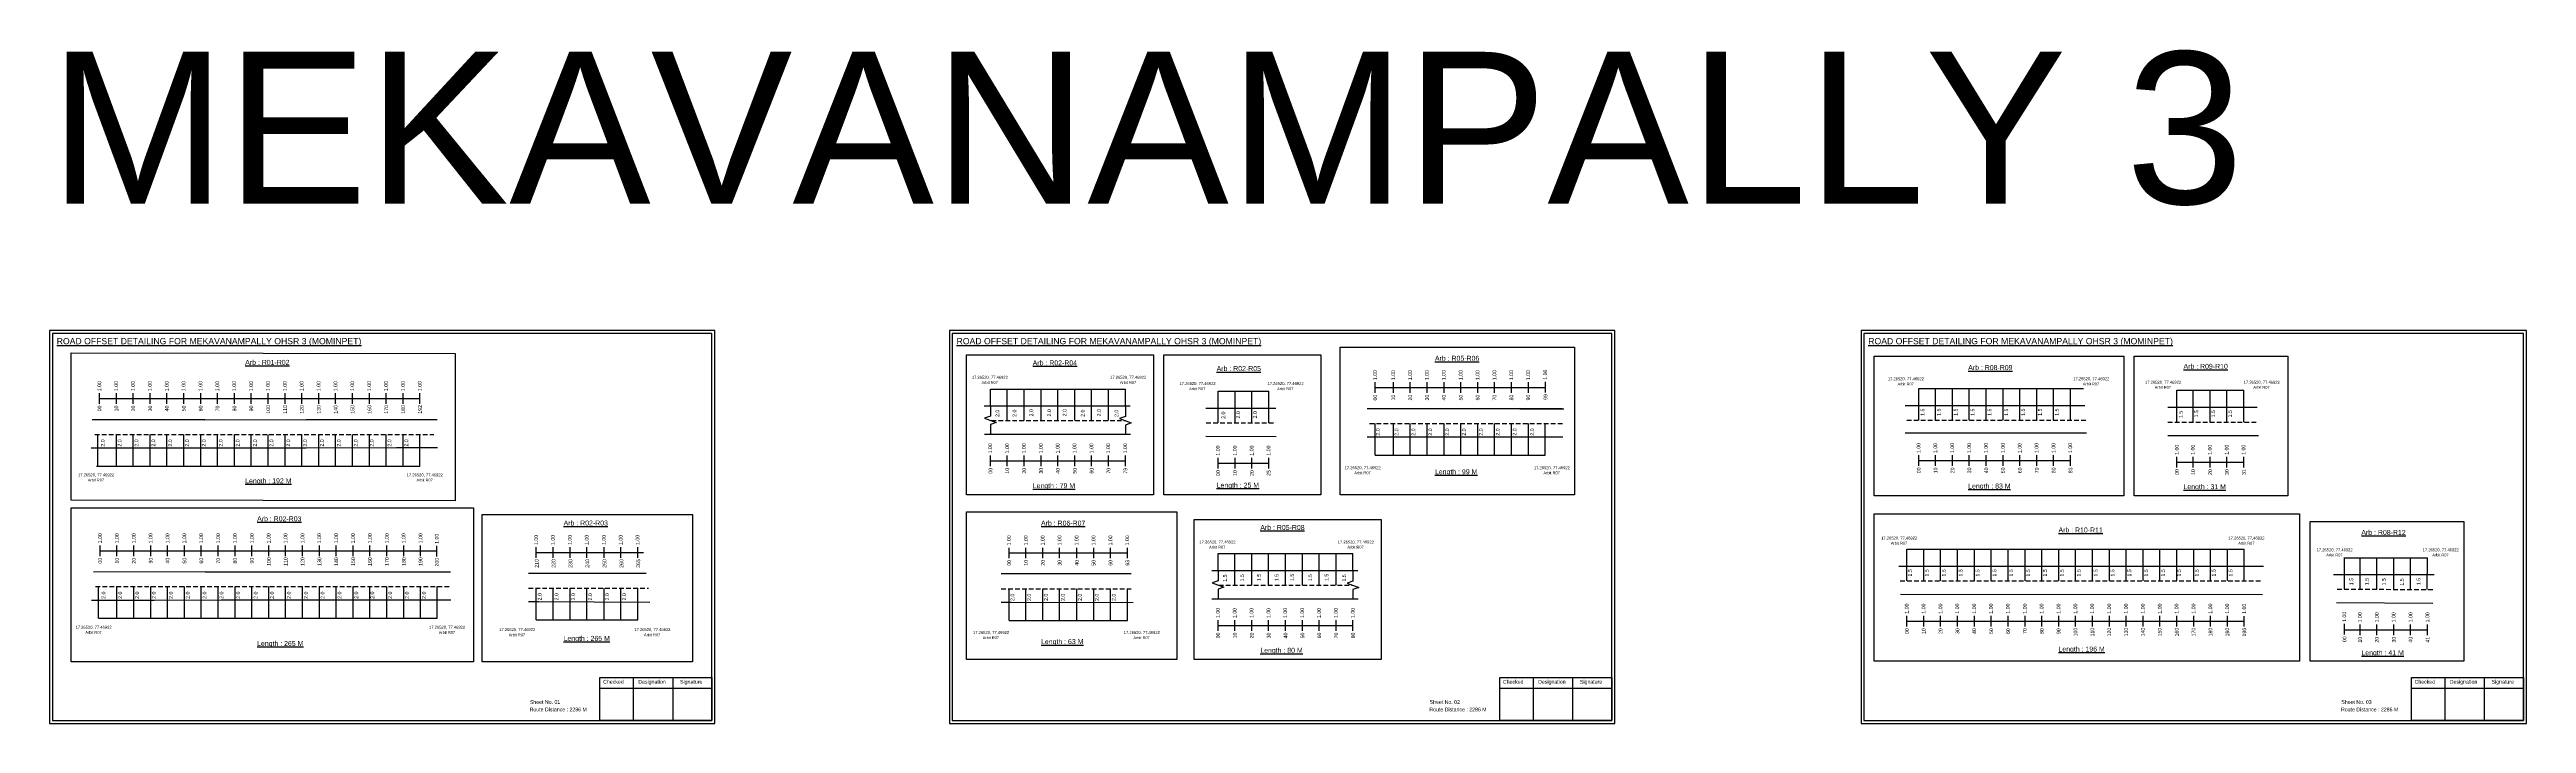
# Model space of a CAD drawing. Header units: inches. Extents: x -117 to 51867, y -12715 to 3423.
# Drawn here: x 6563 to 8560, y -1312 to -769 of the extents above; entities that cross this region are included whole.
import ezdxf

# ---------------------------------------------------------------- set-up
doc = ezdxf.new("R2010")
doc.units = ezdxf.units.IN
doc.header["$MEASUREMENT"] = 0
doc.linetypes.add('DASHED2', pattern=[0.375, 0.25, -0.125])
doc.layers.add('PDF_Geometry', color=7, linetype='Continuous')
doc.layers.add('PDF_Text', color=5, linetype='Continuous')
doc.styles.add('PDF Arial', font='arial.ttf')
doc.styles.get("Standard").update_dxf_attribs({"font": 'arial.ttf'})

msp = doc.modelspace()

# ---------------------------------------------------------------- linework, layer by layer
at = {"color": 217, "true_color": 0x93278f}
for p, q in [((7632, -1045.3), (7632, -1036.8)), ((7646.7, -1045.3), (7646.7, -1036.8)), ((7660.3, -1045.3), (7660.3, -1036.8)), ((7673.9, -1045.3), (7673.9, -1036.8)), ((7687.5, -1045.3), (7687.5, -1036.8)), ((7701.1, -1045.3), (7701.1, -1036.8)), ((7714.7, -1045.3), (7714.7, -1036.8)), ((7728.3, -1045.3), (7728.3, -1036.8)), ((7741.9, -1045.3), (7741.9, -1036.8)), ((7755.5, -1045.3), (7755.5, -1036.8)), ((7769.3, -1045), (7769.3, -1036.5)), ((6603.6, -1054.2), (6603.6, -1045.6)), ((6603.6, -1049.9), (6861.9, -1049.9)), ((6617.1, -1054.2), (6617.1, -1045.6)), ((6630.7, -1054.2), (6630.7, -1045.6)), ((6644.3, -1054.2), (6644.3, -1045.6)), ((6657.9, -1054.2), (6657.9, -1045.6)), ((6671.5, -1054.2), (6671.5, -1045.6)), ((6685.1, -1054.2), (6685.1, -1045.6)), ((6698.7, -1054.2), (6698.7, -1045.6)), ((6712.3, -1054.2), (6712.3, -1045.6)), ((6725.9, -1054.2), (6725.9, -1045.6)), ((6739.5, -1054.2), (6739.5, -1045.6)), ((6753.1, -1054.2), (6753.1, -1045.6)), ((6766.7, -1054.2), (6766.7, -1045.6)), ((6780.3, -1054.2), (6780.3, -1045.6)), ((6793.9, -1054.2), (6793.9, -1045.6)), ((6807.5, -1054.2), (6807.5, -1045.6)), ((6821.1, -1054.2), (6821.1, -1045.6)), ((6834.7, -1054.2), (6834.7, -1045.6)), ((6848.3, -1054.2), (6848.3, -1045.6)), ((6861.9, -1054.2), (6861.9, -1045.6)), ((7632, -1041.1), (7769.3, -1041)), ((7321.8, -1104.4), (7321.8, -1095.8)), ((7335.4, -1104.4), (7335.4, -1095.8)), ((7349, -1104.4), (7349, -1095.8)), ((7362.6, -1104.4), (7362.6, -1095.8)), ((7376.2, -1104.4), (7376.2, -1095.8)), ((7389.8, -1104.4), (7389.8, -1095.8)), ((7403.4, -1104.4), (7403.4, -1095.8)), ((7417, -1104.4), (7417, -1095.8)), ((7430.6, -1104.4), (7430.6, -1095.8)), ((7505.4, -1106.2), (7505.4, -1097.7)), ((7519, -1106.2), (7519, -1097.7)), ((7532.6, -1106.2), (7532.6, -1097.7)), ((7546.2, -1106.2), (7546.2, -1097.7)), ((8070.2, -1104.1), (8070.2, -1095.6)), ((8083.8, -1104.1), (8083.8, -1095.6)), ((8097.4, -1104.1), (8097.4, -1095.6)), ((8111, -1104.1), (8111, -1095.6)), ((8124.6, -1104.1), (8124.6, -1095.6)), ((8138.2, -1104.1), (8138.2, -1095.6)), ((8151.8, -1104.1), (8151.8, -1095.6)), ((8165.4, -1104.1), (8165.4, -1095.6)), ((8179, -1104.1), (8179, -1095.6)), ((8192.6, -1104.1), (8192.6, -1095.6)), ((8278.4, -1105.5), (8278.4, -1096.9)), ((8291.5, -1105.5), (8291.5, -1096.9)), ((8305.1, -1105.5), (8305.1, -1096.9)), ((8318.7, -1105.5), (8318.7, -1096.9)), ((8332.3, -1105.5), (8332.3, -1096.9)), ((7321.8, -1100.1), (7430.6, -1100.1)), ((7505.4, -1102), (7546.2, -1102)), ((8070.2, -1099.9), (8192.6, -1099.8)), ((8278.4, -1101.2), (8332.3, -1101.2)), ((6604.1, -1176.9), (6604.1, -1168.3)), ((6604.1, -1172.6), (6875.6, -1172.6)), ((6617.6, -1176.9), (6617.6, -1168.3)), ((6631.2, -1176.9), (6631.2, -1168.3)), ((6644.8, -1176.9), (6644.8, -1168.3)), ((6658.4, -1176.9), (6658.4, -1168.3)), ((6672, -1176.9), (6672, -1168.3)), ((6685.6, -1176.9), (6685.6, -1168.3)), ((6699.2, -1176.9), (6699.2, -1168.3)), ((6712.8, -1176.9), (6712.8, -1168.3)), ((6726.4, -1176.9), (6726.4, -1168.3)), ((6740, -1176.9), (6740, -1168.3)), ((6753.6, -1176.9), (6753.6, -1168.3)), ((6767.2, -1176.9), (6767.2, -1168.3)), ((6780.8, -1176.9), (6780.8, -1168.3)), ((6794.4, -1176.9), (6794.4, -1168.3)), ((6808, -1176.9), (6808, -1168.3)), ((6821.6, -1176.9), (6821.6, -1168.3)), ((6835.2, -1176.9), (6835.2, -1168.3)), ((6848.8, -1176.9), (6848.8, -1168.3)), ((6862.4, -1176.9), (6862.4, -1168.3)), ((6875.6, -1177.3), (6875.6, -1168.7)), ((6955.7, -1178.2), (6955.7, -1169.6)), ((6955.7, -1173.9), (7042, -1174.1)), ((6969.3, -1178.2), (6969.3, -1169.6)), ((6982.9, -1178.2), (6982.9, -1169.6)), ((6996.5, -1178.2), (6996.5, -1169.6)), ((7010.3, -1178.2), (7010.3, -1169.6)), ((7023.9, -1178.2), (7023.9, -1169.6)), ((7037.5, -1178.2), (7037.5, -1169.6)), ((7336.8, -1178.6), (7336.8, -1170.1)), ((7336.8, -1174.3), (7432.3, -1174.3)), ((7350.4, -1178.6), (7350.4, -1170.1)), ((7364, -1178.6), (7364, -1170.1)), ((7377.6, -1178.6), (7377.6, -1170.1)), ((7391.5, -1178.6), (7391.5, -1170.1)), ((7405.1, -1178.6), (7405.1, -1170.1)), ((7418.7, -1178.6), (7418.7, -1170.1)), ((7432.3, -1178.6), (7432.3, -1170.1)), ((7505.3, -1237.1), (7505.3, -1228.6)), ((7505.3, -1232.9), (7614.1, -1232.9)), ((7518.9, -1237.1), (7518.9, -1228.6)), ((7532.5, -1237.1), (7532.5, -1228.6)), ((7546.1, -1237.1), (7546.1, -1228.6)), ((7559.7, -1237.1), (7559.7, -1228.6)), ((7573.3, -1237.1), (7573.3, -1228.6)), ((7586.9, -1237.1), (7586.9, -1228.6)), ((7600.5, -1237.1), (7600.5, -1228.6)), ((7614.1, -1237.1), (7614.1, -1228.6)), ((8060.7, -1233.6), (8060.7, -1225.1)), ((8060.7, -1229.4), (8332.7, -1229.3)), ((8074.3, -1233.6), (8074.3, -1225.1)), ((8087.9, -1233.6), (8087.9, -1225.1)), ((8101.5, -1233.6), (8101.5, -1225.1)), ((8115.1, -1233.6), (8115.1, -1225.1)), ((8128.7, -1233.6), (8128.7, -1225.1)), ((8142.3, -1233.6), (8142.3, -1225.1)), ((8155.9, -1233.6), (8155.9, -1225.1)), ((8169.5, -1233.6), (8169.5, -1225.1)), ((8183.1, -1233.6), (8183.1, -1225.1)), ((8196.7, -1233.6), (8196.7, -1225.1)), ((8210.3, -1233.6), (8210.3, -1225.1)), ((8223.9, -1233.6), (8223.9, -1225.1)), ((8237.5, -1233.6), (8237.5, -1225.1)), ((8251.1, -1233.6), (8251.1, -1225.1)), ((8264.7, -1233.6), (8264.7, -1225.1)), ((8278.3, -1233.6), (8278.3, -1225.1)), ((8291.9, -1233.6), (8291.9, -1225.1)), ((8305.5, -1233.6), (8305.5, -1225.1)), ((8319.1, -1233.6), (8319.1, -1225.1)), ((8332.7, -1233.7), (8332.7, -1225.2)), ((8413.5, -1240.2), (8413.5, -1231.6)), ((8413.5, -1236.3), (8480.4, -1236.3)), ((8426, -1240.6), (8426, -1232)), ((8439.6, -1240.6), (8439.6, -1232)), ((8453.2, -1240.6), (8453.2, -1232)), ((8466.8, -1240.6), (8466.8, -1232)), ((8480.4, -1240.6), (8480.4, -1232))]:
    msp.add_line(p, q, dxfattribs=at)
for p, q in [((7316.8, -1055.8), (7434.4, -1055.8)), ((7321.8, -1055.8), (7321.8, -1042.2)), ((7335.4, -1067.7), (7335.4, -1042.2)), ((7349, -1067.7), (7349, -1042.2)), ((7362.6, -1067.7), (7362.6, -1042.2)), ((7376.2, -1067.7), (7376.2, -1042.2)), ((7389.8, -1067.7), (7389.8, -1042.2)), ((7403.4, -1067.7), (7403.4, -1042.2)), ((7417, -1067.7), (7417, -1042.2)), ((7430.6, -1055.8), (7430.6, -1042.2)), ((7495.5, -1057.7), (7552, -1057.7)), ((7505.4, -1069.5), (7505.4, -1044)), ((7519, -1069.5), (7519, -1044)), ((7532.6, -1069.5), (7532.6, -1044)), ((7546.2, -1069.5), (7546.2, -1044)), ((7782.7, -1058.1), (7625.5, -1058.1)), ((7748.7, -1058.1), (7784, -1058.1)), ((8059.3, -1055.5), (8204.1, -1055.5)), ((8070.2, -1067.4), (8070.2, -1041.9)), ((8083.8, -1067.4), (8083.8, -1041.9)), ((8097.4, -1067.4), (8097.4, -1041.9)), ((8111, -1067.4), (8111, -1041.9)), ((8124.6, -1067.4), (8124.6, -1041.9)), ((8138.2, -1067.4), (8138.2, -1041.9)), ((8151.8, -1067.4), (8151.8, -1041.9)), ((8165.4, -1067.4), (8165.4, -1041.9)), ((8179, -1067.4), (8179, -1041.9)), ((8192.6, -1067.4), (8192.6, -1041.9)), ((8271.1, -1056.9), (8343.1, -1056.9)), ((8278.4, -1068.8), (8278.4, -1043.2)), ((8291.5, -1068.8), (8291.5, -1043.2)), ((8305.1, -1068.8), (8305.1, -1043.2)), ((8318.7, -1068.8), (8318.7, -1043.2)), ((8332.3, -1068.8), (8332.3, -1043.2)), ((6688.5, -1066.9), (6597.5, -1066.9)), ((6688.5, -1066.9), (6770.1, -1066.8)), ((6770.1, -1066.8), (6875.7, -1066.8)), ((7632, -1095.5), (7632, -1070)), ((7646.7, -1095.5), (7646.7, -1070)), ((7660.3, -1095.5), (7660.3, -1070)), ((7673.9, -1095.5), (7673.9, -1070)), ((7687.5, -1095.5), (7687.5, -1070)), ((7701.1, -1095.5), (7701.1, -1070)), ((7714.7, -1095.5), (7714.7, -1070)), ((7728.3, -1095.5), (7728.3, -1070)), ((7741.9, -1095.5), (7741.9, -1070)), ((7755.5, -1095.5), (7755.5, -1070)), ((7769.1, -1095.5), (7769.1, -1070)), ((8205.5, -1077.7), (8059.3, -1077.7)), ((6596.7, -1089.6), (6646.9, -1089.6)), ((6602.2, -1104.3), (6602.2, -1078.8)), ((6617.1, -1104.3), (6617.1, -1078.8)), ((6630.7, -1104.3), (6630.7, -1078.8)), ((6643.4, -1089.6), (6701.2, -1089.5)), ((6644.3, -1104.3), (6644.3, -1078.8)), ((6657.9, -1104.3), (6657.9, -1078.8)), ((6671.5, -1104.3), (6671.5, -1078.8)), ((6685.1, -1104.3), (6685.1, -1078.8)), ((6698.7, -1104.3), (6698.7, -1078.8)), ((6701.2, -1089.5), (6770.1, -1089.5)), ((6712.3, -1104.3), (6712.3, -1078.8)), ((6725.9, -1104.3), (6725.9, -1078.8)), ((6739.5, -1104.3), (6739.5, -1078.8)), ((6753.1, -1104.3), (6753.1, -1078.8)), ((6766.7, -1104.3), (6766.7, -1078.8)), ((6770.1, -1089.5), (6843.1, -1089.4)), ((6780.3, -1104.3), (6780.3, -1078.8)), ((6793.9, -1104.3), (6793.9, -1078.8)), ((6807.5, -1104.3), (6807.5, -1078.8)), ((6821.1, -1104.3), (6821.1, -1078.8)), ((6834.7, -1104.3), (6834.7, -1078.8)), ((6843.1, -1089.4), (6876, -1089.4)), ((6848.3, -1104.3), (6848.3, -1078.8)), ((6861.9, -1104.3), (6861.9, -1078.8)), ((7316.9, -1078.5), (7434.7, -1078.5)), ((7495.5, -1080.3), (7552.2, -1080.5)), ((7625.5, -1080.8), (7657.6, -1080.8)), ((7657.6, -1080.8), (7783.4, -1080.8)), ((8271.1, -1079.6), (8344.1, -1079.6)), ((7505.3, -1188.5), (7505.3, -1174.9)), ((7518.9, -1200.4), (7518.9, -1174.9)), ((7532.5, -1200.4), (7532.5, -1174.9)), ((7546.1, -1200.4), (7546.1, -1174.9)), ((7559.7, -1200.4), (7559.7, -1174.9)), ((7573.3, -1200.4), (7573.3, -1174.9)), ((7586.9, -1200.4), (7586.9, -1174.9)), ((7600.5, -1200.4), (7600.5, -1174.9)), ((7614.1, -1188.6), (7614.1, -1174.9)), ((8060.7, -1196.9), (8060.7, -1171.4)), ((8074.3, -1196.9), (8074.3, -1171.4)), ((8087.9, -1196.9), (8087.9, -1171.4)), ((8101.5, -1196.9), (8101.5, -1171.4)), ((8115.1, -1196.9), (8115.1, -1171.4)), ((8128.7, -1196.9), (8128.7, -1171.4)), ((8142.3, -1196.9), (8142.3, -1171.4)), ((8155.9, -1196.9), (8155.9, -1171.4)), ((8169.5, -1196.9), (8169.5, -1171.4)), ((8183.1, -1196.9), (8183.1, -1171.4)), ((8196.7, -1196.9), (8196.7, -1171.4)), ((8210.3, -1196.9), (8210.3, -1171.4)), ((8223.9, -1196.9), (8223.9, -1171.4)), ((8237.5, -1196.9), (8237.5, -1171.4)), ((8251.1, -1196.9), (8251.1, -1171.4)), ((8264.7, -1196.9), (8264.7, -1171.4)), ((8278.3, -1196.9), (8278.3, -1171.4)), ((8291.9, -1196.9), (8291.9, -1171.4)), ((8305.5, -1196.9), (8305.5, -1171.4)), ((8319.1, -1196.9), (8319.1, -1171.4)), ((8332.7, -1196.8), (8332.7, -1171.2)), ((8413.5, -1203.6), (8413.5, -1178)), ((6689, -1189.6), (6598.6, -1189.7)), ((6689, -1189.6), (6770.6, -1189.5)), ((6770.6, -1189.5), (6886.6, -1189.6)), ((7044.3, -1190.9), (6949.3, -1190.9)), ((7435.2, -1191.3), (7330.4, -1191.3)), ((7500.3, -1188.6), (7617.9, -1188.5)), ((8054.2, -1185.1), (8348.1, -1185.1)), ((8485.7, -1192), (8404.7, -1192)), ((8426, -1203.6), (8426, -1178.4)), ((8439.6, -1203.7), (8439.6, -1178.4)), ((8453.2, -1203.6), (8453.2, -1178.4)), ((8466.8, -1203.9), (8466.8, -1178.4)), ((8480.2, -1203.9), (8480.4, -1178.4)), ((6597.2, -1212.3), (6647.5, -1212.3)), ((6602.7, -1227), (6602.7, -1201.5)), ((6617.6, -1227), (6617.6, -1201.5)), ((6631.2, -1227), (6631.2, -1201.5)), ((6643.9, -1212.3), (6701.7, -1212.2)), ((6644.8, -1227), (6644.8, -1201.5)), ((6658.4, -1227), (6658.4, -1201.5)), ((6672, -1227), (6672, -1201.5)), ((6685.6, -1227), (6685.6, -1201.5)), ((6699.2, -1227), (6699.2, -1201.5)), ((6701.7, -1212.2), (6770.6, -1212.2)), ((6712.8, -1227), (6712.8, -1201.5)), ((6726.4, -1227), (6726.4, -1201.5)), ((6740, -1227), (6740, -1201.5)), ((6753.6, -1227), (6753.6, -1201.5)), ((6767.2, -1227), (6767.2, -1201.5)), ((6770.6, -1212.2), (6843.6, -1212.2)), ((6780.8, -1227), (6780.8, -1201.5)), ((6794.4, -1227), (6794.4, -1201.5)), ((6808, -1227), (6808, -1201.5)), ((6821.6, -1227), (6821.6, -1201.5)), ((6835.2, -1227), (6835.2, -1201.5)), ((6843.6, -1212.2), (6886.7, -1212.1)), ((6848.8, -1227), (6848.8, -1201.5)), ((6862.4, -1227), (6862.4, -1201.5)), ((6875.7, -1227), (6875.7, -1201.5)), ((6955.7, -1228.3), (6955.7, -1202.8)), ((6969.3, -1228.3), (6969.3, -1202.8)), ((6982.9, -1228.3), (6982.9, -1202.8)), ((6996.5, -1228.3), (6996.5, -1202.8)), ((7010.3, -1228.3), (7010.3, -1202.8)), ((7023.9, -1228.3), (7023.9, -1202.8)), ((7037.5, -1228.3), (7037.5, -1202.8)), ((7330.4, -1214), (7338.5, -1214)), ((7336.8, -1228.8), (7336.8, -1203.2)), ((7338.5, -1214), (7436.8, -1214.3)), ((7350.4, -1228.8), (7350.4, -1203.2)), ((7364, -1228.8), (7364, -1203.2)), ((7377.6, -1228.8), (7377.6, -1203.2)), ((7391.5, -1228.8), (7391.5, -1203.2)), ((7405.1, -1228.8), (7405.1, -1203.2)), ((7418.7, -1228.8), (7418.7, -1203.2)), ((7432.3, -1228.8), (7432.3, -1203.2)), ((7500.4, -1211.2), (7618.2, -1211.2)), ((8055.5, -1207.6), (8347.5, -1207.7)), ((8406.9, -1214.2), (8484.7, -1214.7))]:
    msp.add_line(p, q)
at = {"color": 5}
for p, q in [((7321.8, -1042.2), (7430.6, -1042.2)), ((7505.4, -1044), (7546.2, -1044)), ((8070.2, -1041.9), (8203, -1041.9)), ((8278.4, -1043.2), (8332.3, -1043.2)), ((7632, -1095.5), (7769.1, -1095.5)), ((6601, -1104.3), (6861.9, -1104.3)), ((7505.3, -1174.9), (7614.1, -1174.9)), ((8060.7, -1171.4), (8332.7, -1171.2)), ((8413.5, -1178.4), (8480.4, -1178.4)), ((6602.7, -1227), (6875.7, -1227)), ((6955.7, -1228.3), (7037.5, -1228.3)), ((7336.8, -1228.8), (7432.3, -1228.8))]:
    msp.add_line(p, q, dxfattribs=at)
at = {"linetype": 'DASHED2', "ltscale": 15}
for p, q in [((7322.6, -1067.7), (7430.6, -1067.7)), ((7495.7, -1069.5), (7552, -1069.5)), ((7627.4, -1070), (7783.7, -1070)), ((8060.6, -1067.4), (8205, -1067.4)), ((8271.1, -1068.8), (8343.6, -1068.8)), ((6599.8, -1078.8), (6873, -1078.8)), ((8055.2, -1196.9), (8345.8, -1196.9)), ((6600.3, -1201.5), (6886.7, -1201.5)), ((6949.3, -1202.8), (7046, -1202.8)), ((7330.4, -1203.2), (7435.8, -1203.2)), ((7506, -1200.4), (7614.1, -1200.4)), ((8407.7, -1203.4), (8485.9, -1203.9))]:
    msp.add_line(p, q, dxfattribs=at)
for points in [[(6580.7, -1013.1), (6890.2, -1013.5), (6890.2, -1132.3), (6580.7, -1131.9)], [(7302.6, -1014.7), (7453.4, -1014.7), (7453.4, -1127.4), (7302.6, -1127.4)], [(7461.5, -1014.7), (7588.3, -1014.7), (7588.3, -1127.4), (7461.5, -1127.4)], [(7603.8, -1008.5), (7792.7, -1008.5), (7792.7, -1127.4), (7603.8, -1127.4)], [(8034.4, -1015.8), (8235.7, -1015.8), (8235.7, -1128.4), (8034.4, -1128.4)], [(8244, -1015.8), (8367.8, -1015.8), (8367.8, -1128.4), (8244, -1128.4)], [(6580.7, -1138), (6905.1, -1138), (6905.1, -1262.1), (6580.7, -1262.1)], [(6912.1, -1143.3), (7081.7, -1143.3), (7081.7, -1262.1), (6912.1, -1262.1)], [(7302.6, -1141.3), (7472.2, -1141.3), (7472.2, -1260.1), (7302.6, -1260.1)], [(7486.1, -1147.4), (7636.9, -1147.4), (7636.9, -1260.1), (7486.1, -1260.1)], [(8034.4, -1142.7), (8377.3, -1142.7), (8377.3, -1261.7), (8034.4, -1261.7)], [(8385.8, -1149), (8509.6, -1149), (8509.6, -1261.7), (8385.8, -1261.7)]]:
    msp.add_lwpolyline(points, close=True)
at = {"linetype": 'Continuous'}
for points in [[(7321.8, -1055.5), (7321.8, -1064), (7317, -1065.7), (7326.5, -1069.1), (7321.8, -1070.9), (7321.8, -1078.2)], [(7430.6, -1055.8), (7430.6, -1064.3), (7425.9, -1066), (7435.3, -1069.4), (7430.6, -1071.2), (7430.6, -1078.5)], [(7505.3, -1188.3), (7505.3, -1196.7), (7500.5, -1198.4), (7510, -1201.9), (7505.3, -1203.6), (7505.3, -1211)], [(7614.1, -1188.6), (7614.1, -1197), (7609.3, -1198.7), (7618.8, -1202.2), (7614.1, -1203.9), (7614.1, -1211.2)]]:
    msp.add_lwpolyline(points, dxfattribs=at)
msp.add_lwpolyline([(6949.3, -1213.6), (6957.4, -1213.6), (7047.2, -1214.1)])
at = {"layer": 'PDF_Geometry'}
for points in [[(6563.2, -995.1), (6563.2, -1311.8), (7099.7, -1311.8), (7099.7, -995.1)], [(6565.6, -997.4), (6565.6, -1309.4), (7097.3, -1309.4), (7097.3, -997.4)], [(7288.7, -995.1), (7288.7, -1311.8), (7825.2, -1311.8), (7825.2, -995.1)], [(7291, -997.4), (7291, -1309.4), (7822.8, -1309.4), (7822.8, -997.4)], [(8023.7, -995.1), (8023.7, -1311.8), (8560.2, -1311.8), (8560.2, -995.1)], [(8026, -997.4), (8026, -1309.4), (8557.8, -1309.4), (8557.8, -997.4)]]:
    msp.add_lwpolyline(points, close=True, dxfattribs=at)
at = {"layer": 'PDF_Geometry', "color": 242, "true_color": 0xcc1f26}
for points in [[(7097.3, -1309.5), (7007, -1309.5), (7007, -1274.8), (7097.3, -1274.8)], [(7822.8, -1309.5), (7732.4, -1309.5), (7732.4, -1274.8), (7822.8, -1274.8)], [(8557.8, -1309.5), (8467.4, -1309.5), (8467.4, -1274.8), (8557.8, -1274.8)]]:
    msp.add_lwpolyline(points, close=True, dxfattribs=at)
for points in [[(7033.9, -1274.8), (7033.9, -1309.5)], [(7065.7, -1274.8), (7065.7, -1309.5)], [(7759.4, -1274.8), (7759.4, -1309.5)], [(7791.1, -1274.8), (7791.1, -1309.5)], [(8494.4, -1274.8), (8494.4, -1309.5)], [(8526.1, -1274.8), (8526.1, -1309.5)], [(7007, -1283.2), (7097.3, -1283.2)], [(7732.4, -1283.2), (7822.8, -1283.2)], [(8467.4, -1283.2), (8557.8, -1283.2)]]:
    msp.add_lwpolyline(points, dxfattribs=at)

# ---------------------------------------------------------------- texts
for s, height, p in [('MEKAVANAMPALLY 3', 122.535, (6562.9, -892.9)), ('Sheet No. 01', 3, (6950.5, -1296)), ('Sheet No. 02', 3, (7675.9, -1296)), ('Sheet No. 03', 3, (8410.9, -1296)), ('Route Distance : 2286 M', 3, (6950.3, -1302)), ('Route Distance : 2286 M', 3, (7675.7, -1302)), ('Route Distance : 2286 M', 3, (8410.7, -1302))]:
    msp.add_text(s, height=height).set_placement(p)
at = {"color": 242, "true_color": 0xcd2027}
for s, height, p in [('%%UROAD OFFSET DETAILING FOR MEKAVANAMPALLY OHSR 3 (MOMINPET)', 5, (6569, -1006.1)), ('%%UROAD OFFSET DETAILING FOR MEKAVANAMPALLY OHSR 3 (MOMINPET)', 5, (7294.5, -1006.1)), ('%%UArb : R05-R06', 4, (7680.2, -1019.4)), ('%%UROAD OFFSET DETAILING FOR MEKAVANAMPALLY OHSR 3 (MOMINPET)', 5, (8029.5, -1006.1)), ('%%UArb : R01-R02', 4, (6721, -1022.7)), ('%%UArb : R02-R04', 4, (7355.9, -1023.1)), ('%%UArb : R02-R05', 4, (7504.2, -1027.7)), ('%%UArb : R08-R09', 4, (8110.1, -1026.9)), ('%%UArb : R09-R10', 4, (8283.7, -1025.9)), ('%%ULength : 192 M', 4, (6721, -1118.2)), ('%%ULength : 79 M', 4, (7355.9, -1122.1)), ('%%ULength : 25 M', 4, (7504.2, -1121.7)), ('%%ULength : 99 M', 4, (7680.2, -1110.9)), ('%%ULength : 83 M', 4, (8110.1, -1122.4)), ('%%ULength : 31 M', 4, (8283.7, -1122.9)), ('%%UArb : R02-R03', 4, (6730.6, -1148.8)), ('%%UArb : R02-R03', 4, (6977.7, -1152.2)), ('%%UArb : R06-R07', 4, (7362.6, -1152.3)), ('%%UArb : R05-R08', 4, (7539.4, -1155.8)), ('%%UArb : R10-R11', 4, (8182.9, -1157.8)), ('%%UArb : R08-R12', 4, (8427.1, -1159.8)), ('%%ULength : 265 M', 4, (6730.6, -1249.3)), ('%%ULength : 265 M', 4, (6977.7, -1245.2)), ('%%ULength : 63 M', 4, (7362.6, -1247.8)), ('%%ULength : 80 M', 4, (7539.4, -1254.8)), ('%%ULength : 196 M', 4, (8182.9, -1253.8)), ('%%ULength : 41 M', 4, (8427.1, -1256.8))]:
    msp.add_text(s, height=height, dxfattribs=at).set_placement(p)
at = {"color": 217, "true_color": 0x93278f}
for s, p in [('1.00', (6604.9, -1043.9)), ('1.00', (6618.4, -1043.9)), ('1.00', (6632, -1043.9)), ('1.00', (6645.6, -1043.9)), ('1.00', (6659.2, -1043.9)), ('1.00', (6672.8, -1043.9)), ('1.00', (6686.4, -1043.9)), ('1.00', (6700, -1043.9)), ('1.00', (6713.6, -1043.9)), ('1.00', (6727.2, -1043.9)), ('1.00', (6740.8, -1043.9)), ('1.00', (6754.4, -1043.9)), ('1.00', (6768, -1043.9)), ('1.00', (6781.6, -1043.9)), ('1.00', (6795.2, -1043.9)), ('1.00', (6808.8, -1043.9)), ('1.00', (6822.4, -1043.9)), ('1.00', (6836, -1043.9)), ('1.00', (6849.6, -1043.9)), ('1.00', (6863.2, -1043.9)), ('1.00', (7633.4, -1035.1)), ('1.00', (7648, -1035.1)), ('1.00', (7661.6, -1035.1)), ('1.00', (7675.2, -1035.1)), ('1.00', (7688.8, -1035.1)), ('1.00', (7702.4, -1035.1)), ('1.00', (7716, -1035.1)), ('1.00', (7729.6, -1035.1)), ('1.00', (7743.2, -1035.1)), ('1.00', (7756.8, -1035.1)), ('1.00', (7770.6, -1034.7)), ('00', (6605, -1060.2)), ('10', (6618.6, -1060.2)), ('20', (6632.2, -1060.2)), ('30', (6645.8, -1060.2)), ('40', (6659.4, -1060.2)), ('50', (6673, -1060.2)), ('60', (6686.6, -1060.2)), ('70', (6700.2, -1060.2)), ('80', (6713.8, -1060.2)), ('90', (6727.4, -1060.2)), ('100', (6741, -1062.1)), ('110', (6754.6, -1062.1)), ('120', (6768.2, -1062.1)), ('130', (6781.8, -1062.1)), ('140', (6795.4, -1062.1)), ('150', (6809, -1062.1)), ('160', (6822.6, -1062.1)), ('170', (6836.2, -1062.1)), ('180', (6849.8, -1062.1)), ('192', (6863.4, -1062.1)), ('00', (7633.5, -1051.4)), ('10', (7648.1, -1051.4)), ('20', (7661.7, -1051.4)), ('30', (7675.3, -1051.4)), ('40', (7688.9, -1051.4)), ('50', (7702.5, -1051.4)), ('60', (7716.1, -1051.4)), ('70', (7729.7, -1051.4)), ('80', (7743.3, -1051.4)), ('90', (7756.9, -1051.4)), ('99', (7770.8, -1051)), ('1.00', (7323.1, -1094.1)), ('1.00', (7336.7, -1094.1)), ('1.00', (7350.3, -1094.1)), ('1.00', (7363.9, -1094.1)), ('1.00', (7377.5, -1094.1)), ('1.00', (7391.1, -1094.1)), ('1.00', (7404.7, -1094.1)), ('1.00', (7418.3, -1094.1)), ('1.00', (7431.9, -1094.1)), ('1.00', (7506.7, -1095.9)), ('1.00', (7520.3, -1095.9)), ('1.00', (7533.9, -1095.9)), ('1.00', (7547.5, -1095.9)), ('1.00', (8071.5, -1093.8)), ('1.00', (8085.1, -1093.8)), ('1.00', (8098.7, -1093.8)), ('1.00', (8112.3, -1093.8)), ('1.00', (8125.9, -1093.8)), ('1.00', (8139.5, -1093.8)), ('1.00', (8153.1, -1093.8)), ('1.00', (8166.7, -1093.8)), ('1.00', (8180.3, -1093.8)), ('1.00', (8193.9, -1093.8)), ('1.00', (8279.8, -1095.2)), ('1.00', (8292.8, -1095.2)), ('1.00', (8306.4, -1095.2)), ('1.00', (8320, -1095.2)), ('1.00', (8333.6, -1095.2)), ('00', (7323.3, -1110.4)), ('10', (7336.9, -1110.4)), ('20', (7350.5, -1110.4)), ('30', (7364.1, -1110.4)), ('40', (7377.7, -1110.4)), ('50', (7391.3, -1110.4)), ('60', (7404.9, -1110.4)), ('70', (7418.5, -1110.4)), ('79', (7432.1, -1110.4)), ('00', (7506.8, -1112.3)), ('10', (7520.4, -1112.3)), ('20', (7534, -1112.3)), ('25', (7547.6, -1112.3)), ('00', (8071.7, -1110.1)), ('10', (8085.3, -1110.1)), ('20', (8098.9, -1110.1)), ('30', (8112.5, -1110.1)), ('40', (8126.1, -1110.1)), ('50', (8139.7, -1110.1)), ('60', (8153.3, -1110.1)), ('70', (8166.9, -1110.1)), ('80', (8180.5, -1110.1)), ('83', (8194.1, -1110.1)), ('00', (8279.9, -1111.5)), ('10', (8293, -1111.5)), ('20', (8306.6, -1111.5)), ('30', (8320.2, -1111.5)), ('31', (8333.8, -1111.5)), ('1.00', (6605.4, -1166.6)), ('1.00', (6619, -1166.6)), ('1.00', (6632.6, -1166.6)), ('1.00', (6646.2, -1166.6)), ('1.00', (6659.8, -1166.6)), ('1.00', (6673.4, -1166.6)), ('1.00', (6687, -1166.6)), ('1.00', (6700.6, -1166.6)), ('1.00', (6714.2, -1166.6)), ('1.00', (6727.8, -1166.6)), ('1.00', (6741.4, -1166.6)), ('100', (6741.5, -1184.8)), ('1.00', (6755, -1166.6)), ('110', (6755.1, -1184.8)), ('1.00', (6768.6, -1166.6)), ('120', (6768.7, -1184.8)), ('1.00', (6782.2, -1166.6)), ('130', (6782.3, -1184.8)), ('1.00', (6795.8, -1166.6)), ('140', (6795.9, -1184.8)), ('1.00', (6809.4, -1166.6)), ('150', (6809.5, -1184.8)), ('1.00', (6823, -1166.6)), ('160', (6823.1, -1184.8)), ('1.00', (6836.6, -1166.6)), ('170', (6836.7, -1184.8)), ('1.00', (6850.2, -1166.6)), ('180', (6850.3, -1184.8)), ('1.00', (6863.8, -1166.6)), ('190', (6863.9, -1184.8)), ('1.00', (6876.9, -1167)), ('1.00', (6957, -1167.9)), ('1.00', (6970.6, -1167.9)), ('1.00', (6984.2, -1167.9)), ('1.00', (6997.8, -1167.9)), ('1.00', (7011.6, -1167.9)), ('1.00', (7025.2, -1167.9)), ('1.00', (7038.8, -1167.9)), ('1.00', (7338.2, -1168.3)), ('1.00', (7351.8, -1168.3)), ('1.00', (7365.4, -1168.3)), ('1.00', (7379, -1168.3)), ('1.00', (7392.8, -1168.3)), ('1.00', (7406.4, -1168.3)), ('1.00', (7420, -1168.3)), ('1.00', (7433.6, -1168.3)), ('00', (6605.5, -1182.9)), ('10', (6619.1, -1182.9)), ('20', (6632.7, -1182.9)), ('30', (6646.3, -1182.9)), ('40', (6659.9, -1182.9)), ('50', (6673.5, -1182.9)), ('60', (6687.1, -1182.9)), ('70', (6700.7, -1182.9)), ('80', (6714.3, -1182.9)), ('90', (6727.9, -1182.9)), ('200', (6877, -1185.2)), ('210', (6957.5, -1186.3)), ('220', (6971.1, -1186.3)), ('230', (6984.7, -1186.3)), ('240', (6998.3, -1186.3)), ('250', (7012.2, -1186.3)), ('260', (7025.8, -1186.3)), ('265', (7039.4, -1186.3)), ('00', (7338.3, -1184.6)), ('10', (7351.9, -1184.6)), ('20', (7365.5, -1184.6)), ('30', (7379.1, -1184.6)), ('40', (7392.9, -1184.6)), ('50', (7406.5, -1184.6)), ('60', (7420.1, -1184.6)), ('63', (7433.7, -1184.6)), ('1.00', (8062, -1223.3)), ('1.00', (8075.6, -1223.3)), ('1.00', (8089.2, -1223.3)), ('1.00', (8102.8, -1223.3)), ('1.00', (8116.4, -1223.3)), ('1.00', (8130, -1223.3)), ('1.00', (8143.6, -1223.3)), ('1.00', (8157.2, -1223.3)), ('1.00', (8170.8, -1223.3)), ('1.00', (8184.4, -1223.3)), ('1.00', (8198, -1223.3)), ('1.00', (8211.6, -1223.3)), ('1.00', (8225.2, -1223.3)), ('1.00', (8238.8, -1223.3)), ('1.00', (8252.4, -1223.3)), ('1.00', (8266, -1223.3)), ('1.00', (8279.6, -1223.3)), ('1.00', (8293.2, -1223.3)), ('1.00', (8306.8, -1223.3)), ('1.00', (8320.4, -1223.3)), ('1.00', (8334, -1223.4)), ('1.00', (7506.6, -1226.8)), ('1.00', (7520.2, -1226.8)), ('1.00', (7533.8, -1226.8)), ('1.00', (7547.4, -1226.8)), ('1.00', (7561, -1226.8)), ('1.00', (7574.6, -1226.8)), ('1.00', (7588.2, -1226.8)), ('1.00', (7601.8, -1226.8)), ('1.00', (7615.4, -1226.8)), ('00', (8062.1, -1239.7)), ('10', (8075.7, -1239.7)), ('20', (8089.3, -1239.7)), ('30', (8102.9, -1239.7)), ('40', (8116.5, -1239.7)), ('50', (8130.1, -1239.7)), ('60', (8143.7, -1239.7)), ('70', (8157.3, -1239.7)), ('80', (8170.9, -1239.7)), ('90', (8184.5, -1239.7)), ('100', (8198.1, -1241.6)), ('110', (8211.7, -1241.6)), ('120', (8225.3, -1241.6)), ('130', (8238.9, -1241.6)), ('140', (8252.5, -1241.6)), ('150', (8266.1, -1241.6)), ('160', (8279.7, -1241.6)), ('170', (8293.3, -1241.6)), ('180', (8306.9, -1241.6)), ('190', (8320.5, -1241.6)), ('196', (8334.2, -1241.7)), ('1.00', (8414.8, -1229.9)), ('1.00', (8427.4, -1230.3)), ('1.00', (8441, -1230.3)), ('1.00', (8454.6, -1230.3)), ('1.00', (8468.2, -1230.3)), ('1.00', (8481.8, -1230.3)), ('00', (7506.8, -1243.2)), ('10', (7520.4, -1243.2)), ('20', (7534, -1243.2)), ('30', (7547.6, -1243.2)), ('40', (7561.2, -1243.2)), ('50', (7574.8, -1243.2)), ('60', (7588.4, -1243.2)), ('70', (7602, -1243.2)), ('80', (7615.6, -1243.2)), ('00', (8415, -1246.2)), ('10', (8427.5, -1246.6)), ('20', (8441.1, -1246.6)), ('30', (8454.7, -1246.6)), ('40', (8468.3, -1246.6)), ('41', (8481.9, -1246.6))]:
    msp.add_text(s, height=3, rotation=90, dxfattribs=at).set_placement(p)
at = {"color": 5}
for s, height, p in [('17.26520, 77.46922', 2.34, (7306.8, -1033.9)), ('Arbit R07', 2.25, (7314.7, -1038.1)), ('17.26520, 77.46922', 2.34, (7418.3, -1033.9)), ('Arbit R07', 2.25, (7426.2, -1038.1)), ('17.26520, 77.46922', 2.34, (7474.2, -1038.9)), ('17.26520, 77.46922', 2.34, (7545.2, -1038.9)), ('17.26520, 77.46922', 2.34, (8045.3, -1035.1)), ('Arbit R07', 2.25, (8053.1, -1039.3)), ('17.26520, 77.46922', 2.34, (8194.8, -1035.1)), ('Arbit R07', 2.25, (8202.6, -1039.3)), ('17.26520, 77.46922', 2.34, (8252.7, -1037.9)), ('17.26520, 77.46922', 2.34, (8332.2, -1037.9)), ('Arbit R07', 2.25, (7482, -1043.1)), ('Arbit R07', 2.25, (7553, -1043.1)), ('Arbit R07', 2.25, (8260.5, -1042)), ('Arbit R07', 2.25, (8340, -1042)), ('17.26520, 77.46922', 2.34, (6586.2, -1112.6)), ('Arbit R07', 2.25, (6594.1, -1116.7)), ('17.26520, 77.46922', 2.34, (6851.2, -1112.6)), ('Arbit R07', 2.25, (6859.1, -1116.7)), ('17.26520, 77.46922', 2.34, (7607.4, -1106.8)), ('Arbit R07', 2.25, (7615.2, -1110.9)), ('17.26520, 77.46922', 2.34, (7759.9, -1106.8)), ('Arbit R07', 2.25, (7767.7, -1110.9)), ('17.26520, 77.46922', 2.34, (7490.3, -1166.7)), ('Arbit R07', 2.25, (7498.1, -1170.8)), ('17.26520, 77.46922', 2.34, (7601.8, -1166.7)), ('Arbit R07', 2.25, (7609.6, -1170.8)), ('17.26520, 77.46922', 2.34, (8039.9, -1163.5)), ('Arbit R07', 2.25, (8047.8, -1167.6)), ('17.26520, 77.46922', 2.34, (8319.9, -1163.5)), ('Arbit R07', 2.25, (8327.8, -1167.6)), ('17.26520, 77.46922', 2.34, (8391, -1173)), ('Arbit R07', 2.25, (8398.8, -1177.1)), ('17.26520, 77.46922', 2.34, (8476.5, -1173)), ('Arbit R07', 2.25, (8484.3, -1177.1)), ('17.26520, 77.46922', 2.34, (6584.2, -1235.4)), ('Arbit R07', 2.25, (6592.1, -1239.6)), ('17.26520, 77.46922', 2.34, (6869.2, -1235.4)), ('Arbit R07', 2.25, (6877.1, -1239.6)), ('17.26520, 77.46922', 2.34, (6925.7, -1237.3)), ('17.26520, 77.46922', 2.34, (7034.7, -1237.3)), ('17.26520, 77.46922', 2.34, (7307.8, -1239.6)), ('17.26520, 77.46922', 2.34, (7429.3, -1239.6)), ('Arbit R07', 2.25, (6933.5, -1241.5)), ('Arbit R07', 2.25, (7042.5, -1241.5)), ('Arbit R07', 2.25, (7315.6, -1243.8)), ('Arbit R07', 2.25, (7437.1, -1243.8))]:
    msp.add_text(s, height=height, dxfattribs=at).set_placement(p)
for s, p in [('1.5', (8074.7, -1063.8)), ('1.5', (8087.9, -1063.8)), ('1.5', (8101.5, -1063.8)), ('1.5', (8115.1, -1063.8)), ('1.5', (8128.7, -1063.8)), ('1.5', (8142.3, -1063.8)), ('1.5', (8155.9, -1063.8)), ('1.5', (8169.5, -1063.8)), ('1.5', (8183.1, -1063.8)), ('2.0', (7328.9, -1064.7)), ('2.0', (7342.7, -1064.6)), ('2.0', (7356.3, -1064.3)), ('2.0', (7370.6, -1064.3)), ('2.0', (7383.1, -1064.2)), ('2.0', (7397.7, -1064.6)), ('2.0', (7410.8, -1064.2)), ('2.0', (7424.9, -1064.7)), ('2.0', (7511.1, -1066.2)), ('2.0', (7523, -1065.9)), ('2.0', (7536.6, -1065.9)), ('2.0', (7635.6, -1079.7)), ('2.0', (7650.7, -1079.8)), ('2.0', (7664.3, -1079.8)), ('2.0', (7677.9, -1079.8)), ('2.0', (7691.5, -1079.8)), ('2.0', (7705.1, -1079.8)), ('2.0', (7718.7, -1079.8)), ('2.0', (7732.3, -1079.8)), ('2.0', (7745.9, -1079.8)), ('2.0', (7760, -1079.8)), ('1.5', (8283.1, -1065.6)), ('1.5', (8295.5, -1065.1)), ('1.5', (8309.1, -1065.1)), ('1.5', (8322.7, -1065.1)), ('2.0', (6607.7, -1088.6)), ('2.0', (6621.2, -1088.6)), ('2.0', (6634.8, -1088.6)), ('2.0', (6648.4, -1088.6)), ('2.0', (6662, -1088.6)), ('2.0', (6675.6, -1088.6)), ('2.0', (6689.2, -1088.6)), ('2.0', (6702.8, -1088.6)), ('2.0', (6716.4, -1088.6)), ('2.0', (6730.4, -1088.6)), ('2.0', (6743.6, -1088.6)), ('2.0', (6757.2, -1088.6)), ('2.0', (6770.8, -1088.6)), ('2.0', (6784.4, -1088.6)), ('2.0', (6798, -1088.6)), ('2.0', (6811.6, -1088.6)), ('2.0', (6824.5, -1088.6)), ('2.0', (6838.8, -1088.6)), ('2.0', (6852.4, -1088.6)), ('1.5', (7512.4, -1197.5)), ('1.5', (7526.2, -1197.3)), ('1.5', (7539.8, -1197.1)), ('1.5', (7554, -1197.1)), ('1.5', (7566.6, -1196.9)), ('1.5', (7581.1, -1197.3)), ('1.5', (7594.3, -1196.9)), ('1.5', (7608.4, -1197.4)), ('1.5', (8064.7, -1193.3)), ('1.5', (8078.3, -1193.3)), ('1.5', (8091.9, -1193.3)), ('1.5', (8105.5, -1193.3)), ('1.5', (8119.1, -1193.3)), ('1.5', (8132.7, -1193.3)), ('1.5', (8146.3, -1193.3)), ('1.5', (8159.9, -1193.3)), ('1.5', (8173.5, -1193.3)), ('1.5', (8187.1, -1193.3)), ('1.5', (8200.7, -1193.3)), ('1.5', (8214.3, -1193.3)), ('1.5', (8227.9, -1193.3)), ('1.5', (8241.5, -1193.3)), ('1.5', (8255.1, -1193.3)), ('1.5', (8268.7, -1193.3)), ('1.5', (8281.6, -1193.3)), ('1.5', (8295.9, -1193.3)), ('1.5', (8309.5, -1193.3)), ('1.5', (8323.1, -1193.3)), ('1.5', (8420.5, -1200.3)), ('1.5', (8433, -1200.3)), ('1.5', (8446.8, -1200.5)), ('1.5', (8461.1, -1200.7)), ('1.5', (8474.6, -1200.3)), ('2.0', (6608.2, -1211.3)), ('2.0', (6621.7, -1211.3)), ('2.0', (6635.3, -1211.3)), ('2.0', (6648.9, -1211.3)), ('2.0', (6662.5, -1211.3)), ('2.0', (6676.1, -1211.3)), ('2.0', (6689.7, -1211.3)), ('2.0', (6703.3, -1211.3)), ('2.0', (6716.9, -1211.3)), ('2.0', (6730.9, -1211.3)), ('2.0', (6744.1, -1211.3)), ('2.0', (6757.7, -1211.3)), ('2.0', (6771.3, -1211.3)), ('2.0', (6784.9, -1211.3)), ('2.0', (6798.5, -1211.3)), ('2.0', (6812.1, -1211.3)), ('2.0', (6825, -1211.3)), ('2.0', (6839.3, -1211.3)), ('2.0', (6852.9, -1211.3)), ('2.0', (6866.5, -1211.3)), ('2.0', (6959.9, -1212.6)), ('2.0', (6973.4, -1212.6)), ('2.0', (6987, -1212.6)), ('2.0', (7000.6, -1212.6)), ('2.0', (7014.4, -1212.6)), ('2.0', (7028, -1212.6)), ('2.0', (7341, -1213)), ('2.0', (7354.5, -1213)), ('2.0', (7368.1, -1213)), ('2.0', (7381.7, -1213)), ('2.0', (7395.5, -1213)), ('2.0', (7409.1, -1213)), ('2.0', (7422.7, -1213))]:
    msp.add_text(s, height=3, rotation=90).set_placement(p)
at = {"layer": 'PDF_Text', "color": 7, "attachment_point": 7, "style": 'PDF Arial'}
for s, insert, char_height in [('Checked', (7009.6, -1279.7), 3), ('Designation', (7037.9, -1280.6), 3.001), ('Signature', (7071.6, -1280.6), 3), ('Checked', (7735, -1279.7), 3), ('Designation', (7763.4, -1280.6), 3.001), ('Signature', (7797.1, -1280.6), 3), ('Checked', (8470, -1279.7), 3), ('Designation', (8498.4, -1280.6), 3.001), ('Signature', (8532.1, -1280.6), 3)]:
    msp.add_mtext(s, dxfattribs=dict(at, insert=insert, char_height=char_height))

doc.saveas('drawing.dxf')
